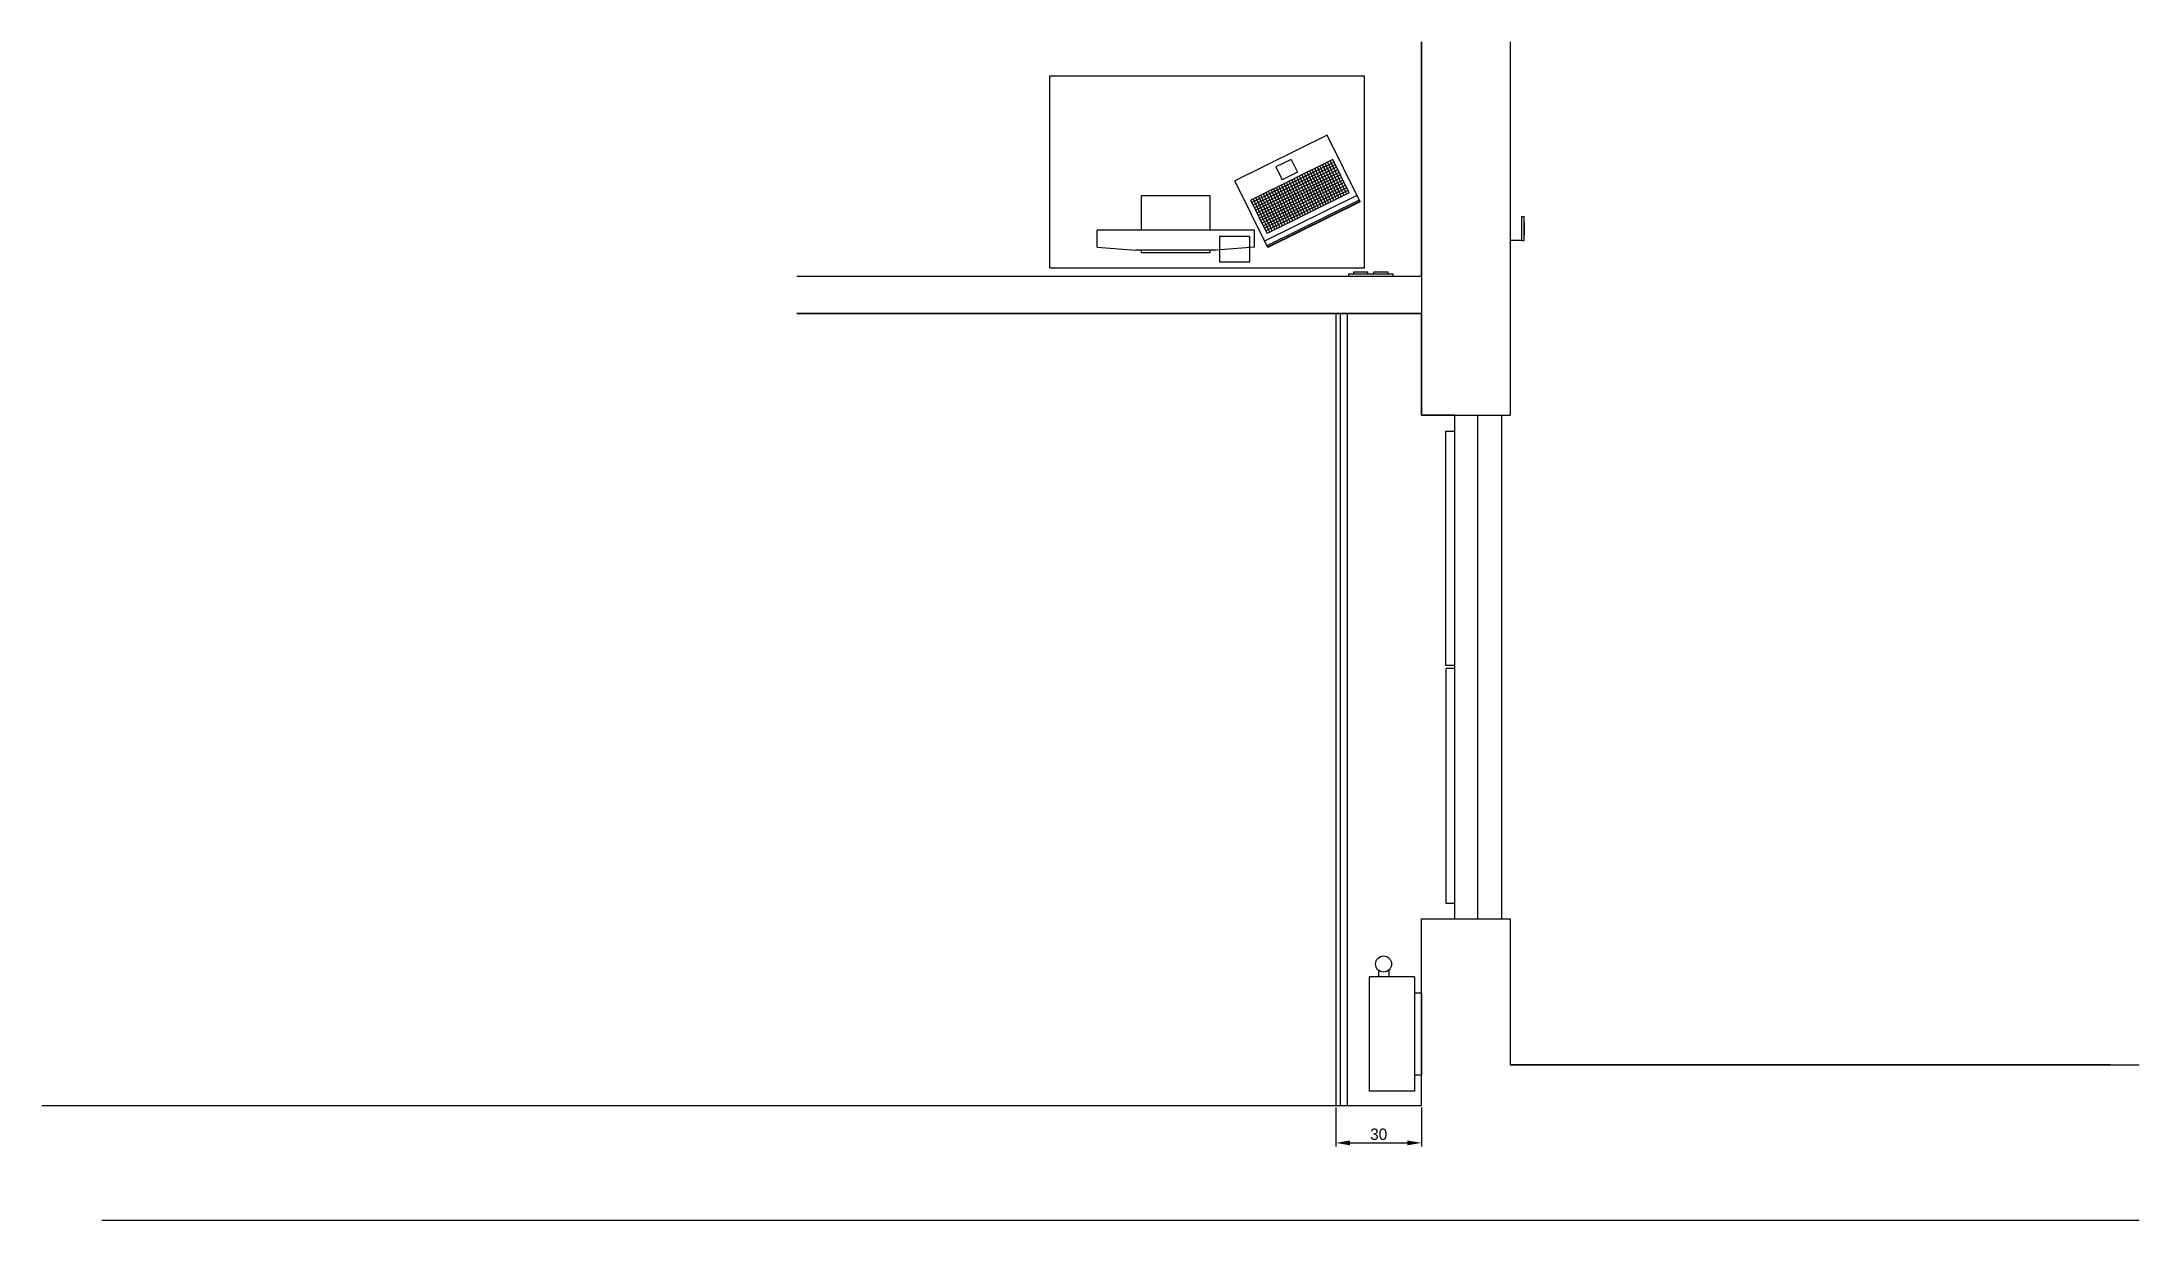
# Model space of a CAD drawing. Header units: millimetres. Extents: x 976 to 9349, y -714 to 2211.
# Drawn here: x 7665 to 8398, y 1504 to 1916 of the extents above; entities that cross this region are included whole.
import ezdxf

# ---------------------------------------------------------------- set-up
doc = ezdxf.new("R2010")
doc.units = ezdxf.units.MM
for name, color, linetype in [('Elektryka - obudowy', 174, 'Continuous'), ('Grzejniki', 12, 'Continuous'), ('Listwy', 42, 'Continuous'), ('Meble', 42, 'Continuous'), ('Okna', 7, 'Continuous'), ('Płytki', 254, 'Continuous'), ('Urządzenia', 183, 'Continuous'), ('Ściany', 7, 'Continuous')]:
    doc.layers.add(name, color=color, linetype=linetype)
doc.dimstyles.new('ISO-25', dxfattribs={"dimtxt": 4, "dimasz": 5, "dimexe": 1.25, "dimexo": 0.625, "dimgap": 1, "dimtad": 1, "dimtxsty": 'Standard', "dimcen": 2.5, "dimadec": 0, "dimazin": 0, "dimtfac": 1, "dimtmove": 0, "dimatfit": 3, "dimfxl": 1, "dimarcsym": 0})

msp = doc.modelspace()

# ---------------------------------------------------------------- blocks, each defined once
blk = doc.blocks.new('Z$W@#14945')
for p, q in [((3, 176), (3, 0)), ((11, 176), (11, 0)), ((0, 88.5), (0, 170.5)), ((0, 170.5), (3, 170.5)), ((3, 88.5), (0, 88.5)), ((3, 87.5), (0, 87.5)), ((0, 87.5), (0, 5.5)), ((0, 5.5), (3, 5.5))]:
    blk.add_line(p, q)
blk = doc.blocks.new('Z$W@#8909')
for p, q in [((3, 176), (11, 176)), ((3, 0), (11, 0))]:
    blk.add_line(p, q)
blk.add_blockref('Z$W@#14945', (0, 0))
blk = doc.blocks.new('Z$W@#25200')
for p, q in [((0, 0), (0, 67)), ((0, 67), (110, 67)), ((110, 0), (110, 67)), ((0, 0), (110, 0))]:
    blk.add_line(p, q)
blk = doc.blocks.new('Z$W@#19796')
for p, q in [((2, 55), (1, 41.5)), ((2, 55), (8, 55)), ((8, 0), (8, 55)), ((0, 39.5), (1, 39.5)), ((0, 15.5), (0, 39.5)), ((1, 13.5), (1, 41.5)), ((8, 39.5), (20, 39.5)), ((20, 15.5), (20, 39.5)), ((0, 15.5), (1, 15.5)), ((8, 15.5), (20, 15.5)), ((2, 0), (1, 13.5)), ((2, 0), (8, 0))]:
    blk.add_line(p, q)
blk = doc.blocks.new('Z$W@#14798')
for p, q in [((0, 26), (0, 0)), ((0, 26), (36, 26)), ((0, 25.88), (36, 25.88)), ((0, 25.38), (36, 25.38)), ((0, 23.5), (36, 23.5)), ((36, 26), (36, 0)), ((2, 21.5), (34, 21.5)), ((2, 21.5), (2, 8.5)), ((2, 20.5), (34, 20.5)), ((2, 19.5), (34, 19.5)), ((2, 18.5), (34, 18.5)), ((2, 17.5), (34, 17.5)), ((2, 16.5), (34, 16.5)), ((2, 15.5), (34, 15.5)), ((3, 21.5), (3, 8.5)), ((4, 21.5), (4, 8.5)), ((5, 21.5), (5, 8.5)), ((6, 21.5), (6, 8.5)), ((7, 21.5), (7, 8.5)), ((8, 21.5), (8, 8.5)), ((9, 21.5), (9, 8.5)), ((10, 21.5), (10, 8.5)), ((11, 21.5), (11, 8.5)), ((12, 21.5), (12, 8.5)), ((13, 21.5), (13, 8.5)), ((14, 21.5), (14, 8.5)), ((15, 21.5), (15, 8.5)), ((16, 21.5), (16, 8.5)), ((17, 21.5), (17, 8.5)), ((18, 21.5), (18, 8.5)), ((19, 21.5), (19, 8.5)), ((20, 21.5), (20, 8.5)), ((21, 21.5), (21, 8.5)), ((22, 21.5), (22, 8.5)), ((23, 21.5), (23, 8.5)), ((24, 21.5), (24, 8.5)), ((25, 21.5), (25, 8.5)), ((26, 21.5), (26, 8.5)), ((27, 21.5), (27, 8.5)), ((28, 21.5), (28, 8.5)), ((29, 21.5), (29, 8.5)), ((30, 21.5), (30, 8.5)), ((31, 21.5), (31, 8.5)), ((32, 21.5), (32, 8.5)), ((33, 21.5), (33, 8.5)), ((34, 21.5), (34, 8.5)), ((2, 14.5), (34, 14.5)), ((2, 13.5), (34, 13.5)), ((2, 12.5), (34, 12.5)), ((2, 11.5), (34, 11.5)), ((2, 10.5), (34, 10.5)), ((2, 9.5), (34, 9.5)), ((2, 8.5), (34, 8.5)), ((0, 0), (36, 0)), ((15, 7), (21, 7)), ((15, 2), (15, 7)), ((15, 2), (21, 2)), ((21, 2), (21, 7))]:
    blk.add_line(p, q)
blk = doc.blocks.new('Z$W@#20798')
for p, q in [((0, 9), (0, 0)), ((0, 9), (10.5, 9)), ((10.5, 9), (10.5, 0)), ((0, 0), (10.5, 0))]:
    blk.add_line(p, q)
blk = doc.blocks.new('Z$W@#19311')
for p, q in [((0, 1), (0, 0.1)), ((0, 1), (8.4, 1)), ((0, 0.1), (8.4, 0.1)), ((1.95, 0.1), (1.95, 0)), ((1.95, 0), (6.45, 0)), ((6.45, 0.1), (6.45, 0)), ((8.4, 1), (8.4, 0.1))]:
    blk.add_line(p, q)
blk = doc.blocks.new('Z$W@#16244')
for p, q in [((0, 1.5), (0, 0.6)), ((0, 1.5), (15.5, 1.5)), ((0, 0.6), (15.5, 0.6)), ((1.75, 0.6), (1.75, 0)), ((1.75, 0), (6.65, 0)), ((6.65, 0.6), (6.65, 0)), ((8.85, 0.6), (8.85, 0)), ((8.85, 0), (13.75, 0)), ((13.75, 0.6), (13.75, 0)), ((15.5, 1.5), (15.5, 0.6))]:
    blk.add_line(p, q)
blk = doc.blocks.new('Z$W@#8447')
for p, q in [((15.8, 40), (0, 40)), ((0, 40), (0, 0)), ((3.2, 42.36), (3.2, 40)), ((6.8, 42.36), (6.8, 40)), ((15.8, 40), (15.8, 0)), ((18.3, 34.3), (15.8, 34.3)), ((18.3, 34.3), (18.3, 5.7)), ((15.8, 0), (0, 0)), ((18.3, 5.7), (15.8, 5.7))]:
    blk.add_line(p, q)
blk.add_circle((5, 44.5), 2.8)
blk = doc.blocks.new('*D640')
at = {"layer": 'Defpoints', "color": 0}
for p in [(8116.84, 1544.16), (8146.84, 1544.16), (8146.84, 1531.13)]:
    blk.add_point(p, dxfattribs=at)
at = {"layer": 'Grzejniki', "color": 0, "lineweight": -2}
for p, q in [((8116.84, 1543.54), (8116.84, 1529.88)), ((8146.84, 1543.54), (8146.84, 1529.88)), ((8121.84, 1531.13), (8141.84, 1531.13))]:
    blk.add_line(p, q, dxfattribs=at)
at = {"layer": 'Grzejniki', "color": 0}
for points in [[(8121.84, 1531.97), (8121.84, 1530.3), (8116.84, 1531.13)], [(8141.84, 1530.3), (8141.84, 1531.97), (8146.84, 1531.13)]]:
    blk.add_solid(points, dxfattribs=at)
at = {"layer": 'Grzejniki', "color": 0, "insert": (8131.84, 1534.13), "char_height": 4, "attachment_point": 5}
blk.add_mtext('30', dxfattribs=at)

# ---------------------------------------------------------------- dimensions: what is measured, and where the dimension line sits
at = {"layer": 'Grzejniki'}
dim = msp.add_linear_dim(base=(8146.842, 1531.132), p1=(8116.842, 1544.163), p2=(8146.842, 1544.163), dimstyle='ISO-25', dxfattribs=at)
dim.commit()
dim.dimension.update_dxf_attribs({"geometry": '*D640', "text_midpoint": (8131.842, 1534.132)})

# ---------------------------------------------------------------- linework, layer by layer
at = {"layer": 'Elektryka - obudowy'}
msp.add_line((8181.842, 1846.513), (8177.842, 1846.513), dxfattribs=at)
at = {"layer": 'Listwy'}
for p, q in [((8146.842, 1834.063), (8146.842, 1915.963)), ((7928.442, 1834.063), (8146.842, 1834.063)), ((8146.842, 1821.063), (7928.442, 1821.063)), ((8146.842, 1785.463), (8146.842, 1821.063)), ((8158.342, 1785.463), (8146.842, 1785.463)), ((8146.842, 1544.163), (8146.842, 1609.463)), ((8146.842, 1609.463), (8158.342, 1609.463)), ((7664.542, 1544.163), (8146.842, 1544.163))]:
    msp.add_line(p, q, dxfattribs=at)
at = {"layer": 'Płytki'}
msp.add_line((8387.642, 1558.463), (8177.842, 1558.463), dxfattribs=at)
at = {"layer": 'Ściany'}
for p, q in [((8146.842, 1915.963), (8146.842, 1785.463)), ((8177.842, 1915.963), (8177.842, 1785.463)), ((7928.442, 1834.063), (8146.842, 1834.063)), ((7928.442, 1821.063), (8146.842, 1821.063)), ((8116.842, 1821.063), (8116.842, 1544.163)), ((8118.342, 1821.063), (8118.342, 1544.163)), ((8120.842, 1821.063), (8120.842, 1544.163)), ((8146.842, 1785.463), (8177.842, 1785.463)), ((8174.842, 1609.463), (8174.842, 1785.463)), ((8146.842, 1609.463), (8177.842, 1609.463)), ((8146.842, 1544.163), (8146.842, 1609.463)), ((8177.842, 1609.463), (8177.842, 1558.463)), ((8177.842, 1558.463), (8397.642, 1558.463)), ((7664.542, 1544.163), (8146.842, 1544.163)), ((7685.442, 1504.163), (8397.642, 1504.163))]:
    msp.add_line(p, q, dxfattribs=at)

# ---------------------------------------------------------------- block references
at = {"layer": 'Elektryka - obudowy', "rotation": 90}
msp.add_blockref('Z$W@#19311', (8182.842, 1846.513), dxfattribs=at)
at = {"layer": 'Elektryka - obudowy', "xscale": -1, "rotation": -180}
msp.add_blockref('Z$W@#16244', (8121.342, 1835.563), dxfattribs=at)
at = {"layer": 'Grzejniki'}
msp.add_blockref('Z$W@#8447', (8128.542, 1549.163), dxfattribs=at)
at = {"layer": 'Meble'}
msp.add_blockref('Z$W@#25200', (8016.842, 1837.063), dxfattribs=at)
at = {"layer": 'Okna'}
msp.add_blockref('Z$W@#8909', (8155.342, 1609.463), dxfattribs=at)
at = {"layer": 'Urządzenia'}
for name, p, rotation in [('Z$W@#14798', (8113.824, 1883.362), -153.7316012004328), ('Z$W@#19796', (8088.437, 1842.228), 90)]:
    msp.add_blockref(name, p, dxfattribs=dict(at, rotation=rotation))
at = {"layer": 'Urządzenia', "xscale": -1}
msp.add_blockref('Z$W@#20798', (8086.652, 1838.965), dxfattribs=at)

msp.set_redraw_order([(e.dxf.handle, doc.entitydb.next_handle()) for e in msp.query("TEXT MTEXT ATTDEF DIMENSION ARC_DIMENSION")])  # texts and dimensions are drawn at this point

doc.saveas('drawing.dxf')
